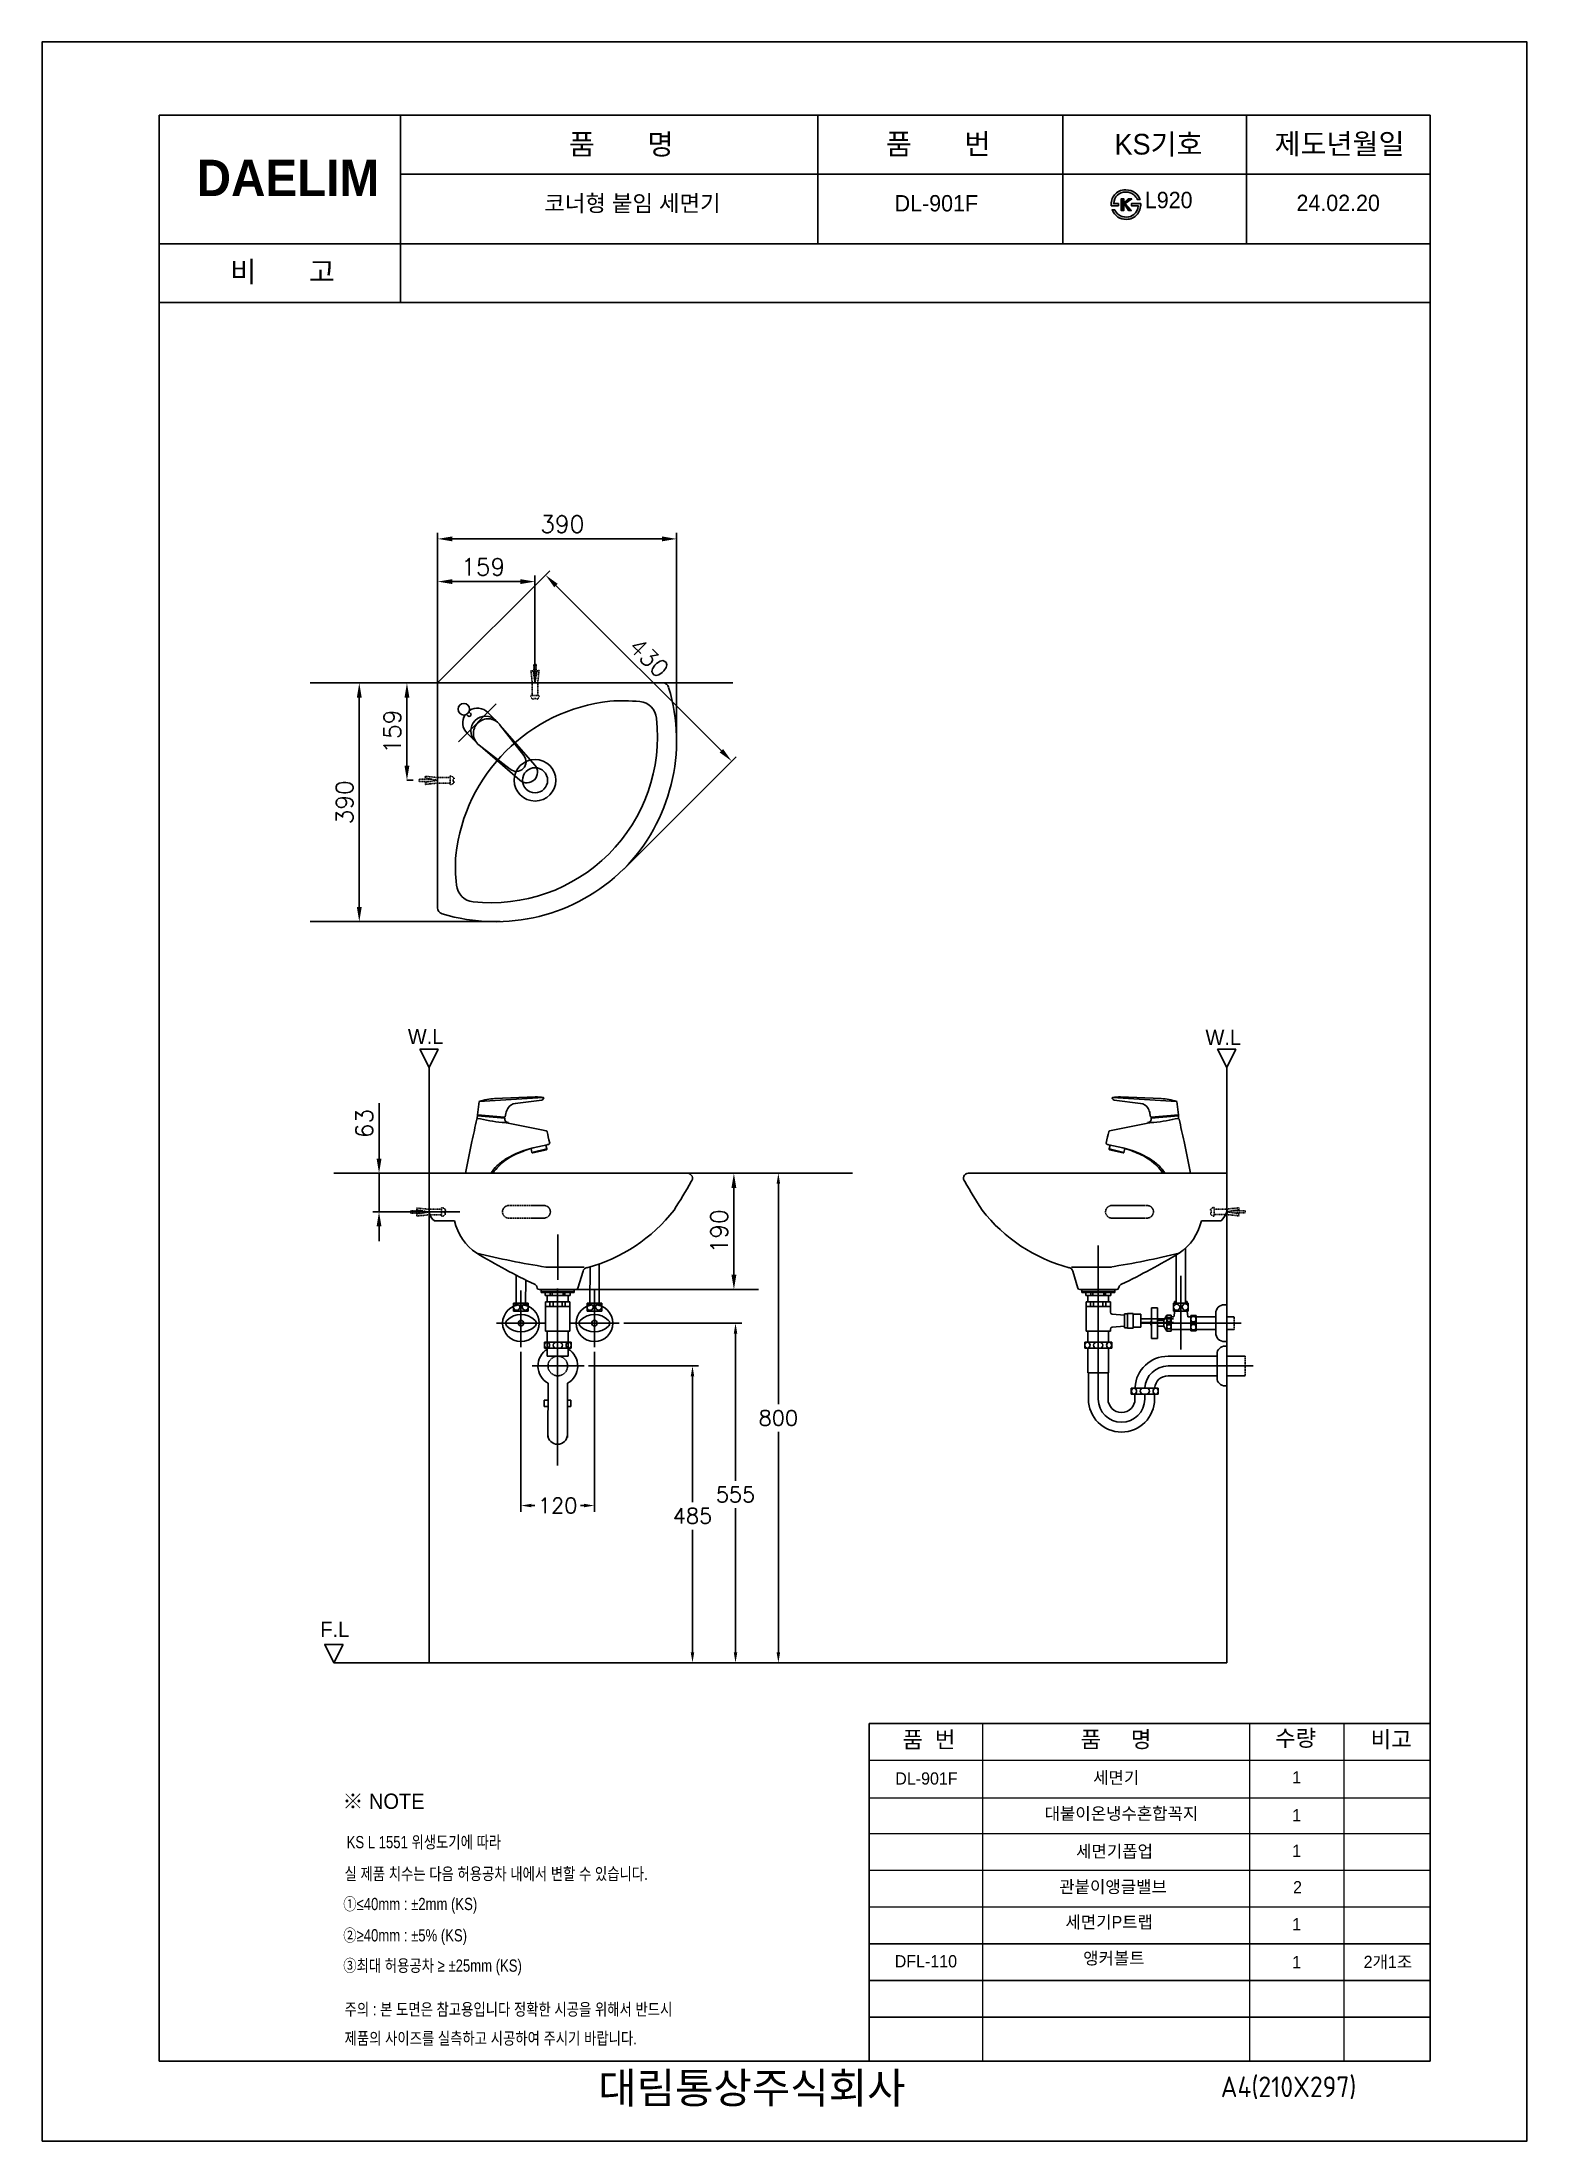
# Model space of a CAD drawing. Header units: millimetres. Extents: x 11360 to 13786, y -179 to 3251.
import ezdxf
from ezdxf.enums import TextEntityAlignment as Align
from ezdxf.lldxf.tags import DXFTag

# ---------------------------------------------------------------- set-up
doc = ezdxf.new("R2010")
doc.units = ezdxf.units.MM
doc.header["$LTSCALE"] = 0.2
doc.linetypes.add('DASHED2', pattern=[9.525, 6.35, -3.175])
doc.linetypes.add('HIDDEN2', pattern=[0.1875, 0.125, -0.0625])
for name, color, linetype in [('002', 7, 'Continuous'), ('2', 2, 'HIDDEN'), ('3', 3, 'Continuous'), ('7', 7, 'Continuous'), ('MAIN', 7, 'Continuous'), ('YA', 7, 'Continuous'), ('내부선 및 부속', 4, 'Continuous'), ('외형선', 3, 'Continuous'), ('점선', 6, 'DASHED2'), ('중심선', 1, 'DASHED'), ('치수선', 7, 'Continuous')]:
    doc.layers.add(name, color=color, linetype=linetype)
for name, color, linetype, lineweight in [('DIM', 3, 'Continuous', 15), ('LINE', 7, 'Continuous', 25), ('text', 124, 'Continuous', 15)]:
    doc.layers.add(name, color=color, linetype=linetype, lineweight=lineweight)
doc.styles.add('____', font='')
doc.styles.add('h', font='', dxfattribs={"height": 28})
doc.styles.add('MtXpl_', font='')
doc.styles.get("Standard").update_dxf_attribs({"font": 'ISOCP.SHX', "bigfont": 'WHGTXT.SHX'})
doc.styles.add('굴림', font='')
doc.styles.add('스타일1', font='txt.shx', dxfattribs={"bigfont": 'ghs.shx'})
doc.styles.add('타이틀', font='H2GTRM.TTF', dxfattribs={"height": 25})
doc.styles.get('____').set_extended_font_data('굴림')
doc.styles.get('h').set_extended_font_data('Haansoft Batang')
doc.styles.get('MtXpl_').set_extended_font_data('Gulim')
doc.styles.get('굴림').set_extended_font_data('援대┝')
tags = doc.linetypes.add('DASHDOT', pattern=[70, 31, -13, 13, -13]).pattern_tags.tags
tags[10:11] = [DXFTag(74, 4), DXFTag(75, 0), DXFTag(340, '0'), DXFTag(46, 0.0), DXFTag(50, 0.0), DXFTag(44, 0.0), DXFTag(45, 0.0)]
tags[8:9] = [DXFTag(74, 4), DXFTag(75, 0), DXFTag(340, '0'), DXFTag(46, 0.0), DXFTag(50, 0.0), DXFTag(44, 0.0), DXFTag(45, 0.0)]
tags[6:7] = [DXFTag(74, 4), DXFTag(75, 0), DXFTag(340, '0'), DXFTag(46, 0.0), DXFTag(50, 0.0), DXFTag(44, 0.0), DXFTag(45, 0.0)]
tags[4:5] = [DXFTag(74, 4), DXFTag(75, 0), DXFTag(340, '0'), DXFTag(46, 0.0), DXFTag(50, 0.0), DXFTag(44, 0.0), DXFTag(45, 0.0)]
tags = doc.linetypes.add('DASHED', pattern=[25.72, 12.86, -12.86]).pattern_tags.tags
tags[6:7] = [DXFTag(74, 4), DXFTag(75, 0), DXFTag(340, '0'), DXFTag(46, 0.0), DXFTag(50, 0.0), DXFTag(44, 0.0), DXFTag(45, 0.0)]
tags[4:5] = [DXFTag(74, 4), DXFTag(75, 0), DXFTag(340, '0'), DXFTag(46, 0.0), DXFTag(50, 0.0), DXFTag(44, 0.0), DXFTag(45, 0.0)]
tags = doc.linetypes.add('HIDDEN', pattern=[9.525, 6.35, -3.175]).pattern_tags.tags
tags[6:7] = [DXFTag(74, 4), DXFTag(75, 0), DXFTag(340, '0'), DXFTag(46, 1.0), DXFTag(50, 0.0), DXFTag(44, 0.0), DXFTag(45, 0.0)]
tags[4:5] = [DXFTag(74, 4), DXFTag(75, 0), DXFTag(340, '0'), DXFTag(46, 1.0), DXFTag(50, 0.0), DXFTag(44, 0.0), DXFTag(45, 0.0)]
doc.dimstyles.new('AM_ISO$0', dxfattribs={"dimtxt": 28, "dimasz": 24, "dimexe": 10, "dimexo": 0, "dimgap": 10, "dimtad": 1, "dimdec": 0, "dimdsep": 46, "dimtxsty": 'h', "dimcen": -5, "dimclrd": 256, "dimclre": 256, "dimclrt": 256, "dimadec": 0, "dimazin": 2, "dimtp": 0.1, "dimtm": 0.1, "dimtfac": 0.71, "dimtdec": 0, "dimtmove": 0, "dimatfit": 3, "dimfxl": 0, "dimlwd": -1, "dimlwe": -1, "dimarcsym": 0})
doc.dimstyles.new('MSADIM', dxfattribs={"dimtxt": 33, "dimasz": 17, "dimexe": 10, "dimexo": 7.5, "dimgap": 10, "dimtad": 0, "dimtih": 1, "dimtoh": 1, "dimdec": 0, "dimzin": 1, "dimdsep": 46, "dimtxsty": '____', "dimcen": 11.25, "dimadec": 0, "dimazin": 0, "dimtfac": 1, "dimtdec": 0, "dimtix": 1, "dimtmove": 0, "dimatfit": 3, "dimfxl": 0, "dimtolj": 1, "dimtzin": 1, "dimarcsym": 0})

msp = doc.modelspace()

# ---------------------------------------------------------------- texts
at = {"color": 3, "style": '굴림', "width": 0.8}
for s, p in [('KS L 1551 위생도기에 따라', (11858, 299.6)), ('실 제품 치수는 다음 허용공차 내에서 변할 수 있습니다.', (11854.6, 247.9)), ('①≤40mm : ±2mm (KS)', (11852.4, 198.5)), ('②≥40mm : ±5%%% (KS)', (11852.4, 147.3)), ('③최대 허용공차 ≥ ±25mm (KS)', (11852.4, 97.8))]:
    msp.add_text(s, height=20, dxfattribs=at).set_placement(p)
at = {"color": 1, "style": '굴림', "width": 0.8}
for s, p in [('주의 : 본 도면은 참고용입니다 정확한 시공을 위해서 반드시', (11854.6, 26.3)), ('제품의 사이즈를 실측하고 시공하여 주시기 바랍니다.', (11854.6, -21.1))]:
    msp.add_text(s, height=20, dxfattribs=at).set_placement(p)
at = {"layer": '2', "style": 'MtXpl_'}
msp.add_text('※ NOTE', height=25, dxfattribs=at).set_placement((11851.2, 363.9))
at = {"layer": 'DIM', "color": 0, "attachment_point": 1, "style": '스타일1'}
for s, insert, char_height in [('{\\fGulim|b0|i0|c129|p50;품       명}', (12221, 3101.3), 33.819), ('{\\fGulim|b0|i0|c129|p50;품       번}', (12738.6, 3101.7), 33.819), ('{\\fGulim|b0|i0|c129|p50;KS기호}', (13112.1, 3101.3), 33.819), ('{\\fGulim|b0|i0|c129|p50;제도년월일}', (13373.6, 3101.9), 33.819), ('{\\fGulim|b0|i0|c129|p50;비       고}', (11667.8, 2893), 33.819), ('{\\fGulim|b0|i0|c129|p50;품  번}', (12765.7, 490.6), 26.746), ('{\\fGulim|b0|i0|c129|p50;품     명}', (13056.8, 490.8), 26.746), ('{\\fGulim|b0|i0|c129|p50;수량}', (13374.5, 493), 26.746), ('{\\fGulim|b0|i0|c129|p50;비고}', (13530.5, 491.1), 26.746), ('{\\fGulim|b0|i0|c129|p50;1\\P}', (13402.4, 425.4), 20), ('{\\fGulim|b0|i0|c129|p50;1\\P}', (13402.4, 363.5), 20), ('{\\fGulim|b0|i0|c129|p50;1\\P}', (13402.4, 305.4), 20), ('{\\fGulim|b0|i0|c129|p50;2\\P}', (13403.8, 245.9), 20), ('{\\fGulim|b0|i0|c129|p50;1\\P}', (13402.4, 185.4), 20), ('{\\fGulim|b0|i0|c129|p50;1\\P}', (13402.4, 123.5), 20)]:
    msp.add_mtext(s, dxfattribs=dict(at, insert=insert, char_height=char_height))
for s, insert, char_height, width in [('{\\fGulim|b0|i0|c129|p50; \\H0.79087x; 코너형 붙임 세면기}', (12158.8, 3001.3), 33.819, 702.697), ('{\\fGulim|b0|i0|c129|p50; \\H0.79087x; DL-901F}', (12731.1, 3001.3), 33.819, 270.186), ('{\\fGulim|b0|i0|c129|p50;   \\H0.79087x;L920}', (13124.9, 3006.6), 33.819, 702.697), ('{\\fGulim|b0|i0|c129|p50; \\H0.79087x; 24.02.20}', (13387.4, 3001.9), 33.819, 270.186), ('{\\fGulim|b0|i0|c129|p50;DL-901F}', (12754.1, 423.6), 20, 17), ('{\\fGulim|b0|i0|c129|p50;세면기}', (13077.3, 425), 20, 147), ('{\\fGulim|b0|i0|c129|p50;대붙이온냉수혼합꼭지}', (12998, 366.3), 20, 290), ('{\\fGulim|b0|i0|c129|p50;세면기폽업}', (13049.5, 304.6), 20, 315), ('{\\fGulim|b0|i0|c129|p50;관붙이앵글밸브}', (13021.9, 246.6), 20, 212), ('{\\fGulim|b0|i0|c129|p50;세면기P트랩}', (13032, 188.9), 20, 212), ('{\\fGulim|b0|i0|c129|p50;DFL-110}', (12753.2, 124.9), 20, 147), ('{\\fGulim|b0|i0|c129|p50;앵커볼트}', (13061, 129.9), 20, 212), ('{\\fGulim|b0|i0|c129|p50;2개1조}', (13519.1, 123.8), 20, 212), ('{\\fGulim|b0|i0|c129|p50;       대림통상주식회사\\P}', (12141.7, -67.2), 50, 1090)]:
    msp.add_mtext(s, dxfattribs=dict(at, insert=insert, char_height=char_height, width=width))
at = {"layer": 'text', "color": 0, "style": '타이틀'}
for s, p in [('W.L', (11987, 1626.2)), ('W.L', (13289.8, 1624.7)), ('F.L', (11838.6, 657.3))]:
    msp.add_text(s, height=25, dxfattribs=at).set_placement(p, align=Align.MIDDLE)
at = {"layer": 'YA', "color": 7}
msp.add_text('A4(210X297)', height=33.819, dxfattribs=at).set_placement((13285.7, -107.2))
at = {"layer": 'YA', "color": 7, "insert": (11613, 3059), "char_height": 59.437, "width": 290.871, "attachment_point": 1, "style": 'h'}
msp.add_mtext('{\\fHYGraphic-Medium|b1|i0|c129|p18;DAELIM}', dxfattribs=at)

# ---------------------------------------------------------------- blocks, each defined once
blk = doc.blocks.new('*D18')
at = {"layer": 'Defpoints', "color": 0, "linetype": 'Continuous'}
for p in [(12027.7, 1402.7), (12444, 602.7), (12563.1, 602.7)]:
    blk.add_point(p, dxfattribs=at)
at = {"layer": '치수선', "color": 0, "linetype": 'Continuous', "lineweight": -2}
for p, q in [((12035.2, 1402.7), (12573.1, 1402.7)), ((12563.1, 1385.7), (12563.1, 1025.2)), ((12563.1, 619.7), (12563.1, 980.2)), ((12451.5, 602.7), (12573.1, 602.7))]:
    blk.add_line(p, q, dxfattribs=at)
at = {"layer": '치수선', "color": 0, "linetype": 'Continuous'}
for points in [[(12560.3, 1385.7), (12566, 1385.7), (12563.1, 1402.7)], [(12560.3, 619.7), (12566, 619.7), (12563.1, 602.7)]]:
    blk.add_solid(points, dxfattribs=at)
at = {"layer": '치수선', "color": 0, "linetype": 'Continuous', "insert": (12563.1, 1002.7), "char_height": 25, "attachment_point": 5, "style": '스타일1'}
blk.add_mtext('\\A1;800', dxfattribs=at)
blk = doc.blocks.new('*D19')
at = {"layer": 'Defpoints', "color": 0, "linetype": 'Continuous'}
for p in [(12303.1, 1157.7), (12480.4, 602.7), (12493.2, 602.7)]:
    blk.add_point(p, dxfattribs=at)
at = {"layer": '치수선', "color": 0, "linetype": 'Continuous', "lineweight": -2}
for p, q in [((12310.6, 1157.7), (12503.2, 1157.7)), ((12493.2, 1140.7), (12493.2, 900.2)), ((12493.2, 619.7), (12493.2, 855.2)), ((12487.9, 602.7), (12503.2, 602.7))]:
    blk.add_line(p, q, dxfattribs=at)
at = {"layer": '치수선', "color": 0, "linetype": 'Continuous'}
for points in [[(12490.3, 1140.7), (12496, 1140.7), (12493.2, 1157.7)], [(12490.3, 619.7), (12496, 619.7), (12493.2, 602.7)]]:
    blk.add_solid(points, dxfattribs=at)
at = {"layer": '치수선', "color": 0, "linetype": 'Continuous', "insert": (12493.2, 877.7), "char_height": 25, "attachment_point": 5, "style": '스타일1'}
blk.add_mtext('\\A1;555', dxfattribs=at)
blk = doc.blocks.new('*D20')
at = {"layer": 'Defpoints', "color": 0, "linetype": 'Continuous'}
for p in [(12245.5, 1087.7), (12405.2, 602.7), (12422.9, 602.7)]:
    blk.add_point(p, dxfattribs=at)
at = {"layer": '치수선', "color": 0, "linetype": 'Continuous', "lineweight": -2}
for p, q in [((12253, 1087.7), (12432.9, 1087.7)), ((12422.9, 1070.7), (12422.9, 865.2)), ((12422.9, 619.7), (12422.9, 820.2)), ((12412.7, 602.7), (12432.9, 602.7))]:
    blk.add_line(p, q, dxfattribs=at)
at = {"layer": '치수선', "color": 0, "linetype": 'Continuous'}
for points in [[(12420, 1070.7), (12425.7, 1070.7), (12422.9, 1087.7)], [(12420, 619.7), (12425.7, 619.7), (12422.9, 602.7)]]:
    blk.add_solid(points, dxfattribs=at)
at = {"layer": '치수선', "color": 0, "linetype": 'Continuous', "insert": (12422.9, 842.7), "char_height": 25, "attachment_point": 5, "style": '스타일1'}
blk.add_mtext('\\A1;485', dxfattribs=at)
blk = doc.blocks.new('*D21')
at = {"layer": 'Defpoints', "color": 0, "linetype": 'Continuous'}
for p in [(12142.7, 1118.2), (12262.7, 1118.2), (12262.7, 859.6)]:
    blk.add_point(p, dxfattribs=at)
at = {"layer": '치수선', "color": 0, "linetype": 'Continuous', "lineweight": -2}
for p, q in [((12142.7, 1110.7), (12142.7, 849.6)), ((12262.7, 1110.7), (12262.7, 849.6)), ((12159.7, 859.6), (12165.6, 859.6)), ((12245.7, 859.6), (12239.8, 859.6))]:
    blk.add_line(p, q, dxfattribs=at)
at = {"layer": '치수선', "color": 0, "linetype": 'Continuous'}
for points in [[(12159.7, 862.5), (12159.7, 856.8), (12142.7, 859.6)], [(12245.7, 862.5), (12245.7, 856.8), (12262.7, 859.6)]]:
    blk.add_solid(points, dxfattribs=at)
at = {"layer": '치수선', "color": 0, "linetype": 'Continuous', "insert": (12202.7, 859.6), "char_height": 25, "attachment_point": 5, "style": '스타일1'}
blk.add_mtext('\\A1;120', dxfattribs=at)
blk = doc.blocks.new('*D17')
at = {"layer": 'Defpoints', "color": 0}
for p in [(11910.9, 1402.7), (12042.7, 1402.7), (12042.7, 1339.7)]:
    blk.add_point(p, dxfattribs=at)
at = {"layer": 'LINE', "linetype": 'ByBlock'}
for p, q in [((11910.9, 1426.7), (11910.9, 1517.3)), ((12042.7, 1402.7), (11900.9, 1402.7)), ((11910.9, 1339.7), (11910.9, 1402.7)), ((12042.7, 1339.7), (11900.9, 1339.7)), ((11910.9, 1315.7), (11910.9, 1291.7))]:
    blk.add_line(p, q, dxfattribs=at)
at = {"layer": 'LINE'}
for points in [[(11906.9, 1426.7), (11914.9, 1426.7), (11910.9, 1402.7)], [(11906.9, 1315.7), (11914.9, 1315.7), (11910.9, 1339.7)]]:
    blk.add_solid(points, dxfattribs=at)
at = {"layer": 'LINE', "insert": (11886.9, 1484), "char_height": 28, "attachment_point": 5, "rotation": 90, "style": '스타일1'}
blk.add_mtext('63', dxfattribs=at)
blk = doc.blocks.new('*D23')
at = {"layer": 'Defpoints', "color": 0}
for p in [(12202.6, 1402.7), (12490.5, 1402.7), (12202.6, 1212.7)]:
    blk.add_point(p, dxfattribs=at)
at = {"layer": 'LINE', "linetype": 'ByBlock'}
for p, q in [((12202.6, 1402.7), (12500.5, 1402.7)), ((12490.5, 1236.7), (12490.5, 1378.7)), ((12202.6, 1212.7), (12500.5, 1212.7))]:
    blk.add_line(p, q, dxfattribs=at)
at = {"layer": 'LINE'}
for points in [[(12486.5, 1378.7), (12494.5, 1378.7), (12490.5, 1402.7)], [(12486.5, 1236.7), (12494.5, 1236.7), (12490.5, 1212.7)]]:
    blk.add_solid(points, dxfattribs=at)
at = {"layer": 'LINE', "insert": (12466.5, 1307.7), "char_height": 28, "attachment_point": 5, "rotation": 90, "style": '스타일1'}
blk.add_mtext('190', dxfattribs=at)
blk = doc.blocks.new('*D22')
at = {"layer": 'Defpoints', "color": 0}
for p in [(12396.8, 2439.4), (12006.6, 2203.9), (12396.8, 2120.4)]:
    blk.add_point(p, dxfattribs=at)
at = {"layer": 'LINE', "linetype": 'ByBlock'}
for p, q in [((12006.6, 2203.9), (12006.6, 2449.4)), ((12030.6, 2439.4), (12372.8, 2439.4)), ((12396.8, 2120.4), (12396.8, 2449.4))]:
    blk.add_line(p, q, dxfattribs=at)
at = {"layer": 'LINE'}
for points in [[(12030.6, 2443.4), (12030.6, 2435.4), (12006.6, 2439.4)], [(12372.8, 2443.4), (12372.8, 2435.4), (12396.8, 2439.4)]]:
    blk.add_solid(points, dxfattribs=at)
at = {"layer": 'LINE', "insert": (12210.2, 2463.4), "char_height": 28, "attachment_point": 5, "style": '스타일1'}
blk.add_mtext('390', dxfattribs=at)
blk = doc.blocks.new('*D24')
at = {"layer": 'Defpoints', "color": 0}
for p in [(11956.5, 2203.9), (11956.5, 2044.9), (11956.5, 2044.9)]:
    blk.add_point(p, dxfattribs=at)
at = {"layer": 'LINE', "linetype": 'ByBlock'}
for p, q in [((11956.5, 2203.9), (11966.5, 2203.9)), ((11956.5, 2179.9), (11956.5, 2068.9)), ((11956.5, 2044.9), (11966.5, 2044.9))]:
    blk.add_line(p, q, dxfattribs=at)
at = {"layer": 'LINE'}
for points in [[(11952.5, 2179.9), (11960.5, 2179.9), (11956.5, 2203.9)], [(11952.5, 2068.9), (11960.5, 2068.9), (11956.5, 2044.9)]]:
    blk.add_solid(points, dxfattribs=at)
at = {"layer": 'LINE', "insert": (11932.5, 2124.4), "char_height": 28, "attachment_point": 5, "rotation": 90, "style": '스타일1'}
blk.add_mtext('159', dxfattribs=at)
blk = doc.blocks.new('*D25')
at = {"layer": 'Defpoints', "color": 0}
for p in [(12006.6, 2369.6), (12006.6, 2203.9), (12165.6, 2204.1)]:
    blk.add_point(p, dxfattribs=at)
at = {"layer": 'LINE', "linetype": 'ByBlock'}
for p, q in [((12006.6, 2203.9), (12006.6, 2379.6)), ((12141.6, 2369.6), (12030.6, 2369.6)), ((12165.6, 2204.1), (12165.6, 2379.6))]:
    blk.add_line(p, q, dxfattribs=at)
at = {"layer": 'LINE'}
for points in [[(12030.6, 2373.6), (12030.6, 2365.6), (12006.6, 2369.6)], [(12141.6, 2373.6), (12141.6, 2365.6), (12165.6, 2369.6)]]:
    blk.add_solid(points, dxfattribs=at)
at = {"layer": 'LINE', "insert": (12081, 2393.6), "char_height": 28, "attachment_point": 5, "style": '스타일1'}
blk.add_mtext('159', dxfattribs=at)
blk = doc.blocks.new('*D26')
at = {"layer": 'Defpoints', "color": 0}
for p in [(11815.9, 2203.9), (11815.9, 1813.9), (11878.6, 1813.9)]:
    blk.add_point(p, dxfattribs=at)
at = {"layer": 'LINE', "linetype": 'ByBlock'}
for p, q in [((11815.9, 2203.9), (11888.6, 2203.9)), ((11878.6, 2179.9), (11878.6, 1837.9)), ((11815.9, 1813.9), (11888.6, 1813.9))]:
    blk.add_line(p, q, dxfattribs=at)
at = {"layer": 'LINE'}
for points in [[(11874.6, 2179.9), (11882.6, 2179.9), (11878.6, 2203.9)], [(11874.6, 1837.9), (11882.6, 1837.9), (11878.6, 1813.9)]]:
    blk.add_solid(points, dxfattribs=at)
at = {"layer": 'LINE', "insert": (11854.6, 2008.9), "char_height": 28, "attachment_point": 5, "rotation": 90, "style": '스타일1'}
blk.add_mtext('390', dxfattribs=at)
blk = doc.blocks.new('*D27')
at = {"layer": 'Defpoints', "color": 0}
for p in [(12006.6, 2203.9), (12486.9, 2076.2), (12310.7, 1899.9)]:
    blk.add_point(p, dxfattribs=at)
at = {"layer": 'LINE', "linetype": 'ByBlock'}
for p, q in [((12006.6, 2203.9), (12190, 2387.3)), ((12199.9, 2363.2), (12470, 2093.2)), ((12310.7, 1899.9), (12494, 2083.3))]:
    blk.add_line(p, q, dxfattribs=at)
at = {"layer": 'LINE'}
for points in [[(12202.7, 2366), (12197, 2360.4), (12182.9, 2380.2)], [(12472.8, 2096), (12467.1, 2090.4), (12486.9, 2076.2)]]:
    blk.add_solid(points, dxfattribs=at)
at = {"layer": 'LINE', "insert": (12351.9, 2245.2), "char_height": 28, "attachment_point": 5, "rotation": 315.0081, "style": '스타일1'}
blk.add_mtext('430', dxfattribs=at)

# ---------------------------------------------------------------- dimensions: what is measured, and where the dimension line sits
at = {"layer": 'LINE'}
for base, p1, p2, picture, middle in [((12396.8, 2439.4), (12006.6, 2203.9), (12396.8, 2120.4), '*D22', (12210.2, 2439.4)), ((12006.6, 2369.6), (12165.6, 2204.1), (12006.6, 2203.9), '*D25', (12081, 2369.6))]:
    dim = msp.add_linear_dim(base=base, p1=p1, p2=p2, dimstyle='AM_ISO$0', override={"dimtxsty": '스타일1'}, dxfattribs=at)
    dim.commit()
    dim.dimension.update_dxf_attribs({"geometry": picture, "text_midpoint": middle, "dimtype": 160})
dim = msp.add_aligned_dim(p1=(12006.6, 2203.9), p2=(12310.7, 1899.9), distance=249.3, dimstyle='AM_ISO$0', override={"dimtxsty": '스타일1'}, dxfattribs=at)
dim.commit()
dim.dimension.update_dxf_attribs({"geometry": '*D27', "text_midpoint": (12351.9, 2245.2)})
dim = msp.add_linear_dim(base=(11878.6, 1813.9), p1=(11815.9, 2203.9), p2=(11815.9, 1813.9), angle=90, dimstyle='AM_ISO$0', override={"dimtxsty": '스타일1'}, dxfattribs=at)
dim.commit()
dim.dimension.update_dxf_attribs({"geometry": '*D26', "text_midpoint": (11878.6, 2008.9), "dimtype": 160})
for base, p1, p2, picture, middle in [((11956.5, 2044.9), (11956.5, 2203.9), (11956.5, 2044.9), '*D24', (11932.5, 2124.4)), ((11910.9, 1402.7), (12042.7, 1339.7), (12042.7, 1402.7), '*D17', (11886.9, 1484)), ((12490.5, 1402.7), (12202.6, 1212.7), (12202.6, 1402.7), '*D23', (12466.5, 1307.7))]:
    dim = msp.add_linear_dim(base=base, p1=p1, p2=p2, angle=90, dimstyle='AM_ISO$0', override={"dimtxsty": '스타일1'}, dxfattribs=at)
    dim.commit()
    dim.dimension.update_dxf_attribs({"geometry": picture, "text_midpoint": middle})
at = {"layer": '치수선', "color": 0, "linetype": 'Continuous'}
for base, p1, p2, picture, middle in [((12563.1, 602.7), (12027.7, 1402.7), (12444, 602.7), '*D18', (12563.1, 1002.7)), ((12493.2, 602.7), (12303.1, 1157.7), (12480.4, 602.7), '*D19', (12493.2, 877.7)), ((12422.9, 602.7), (12245.5, 1087.7), (12405.2, 602.7), '*D20', (12422.9, 842.7))]:
    dim = msp.add_linear_dim(base=base, p1=p1, p2=p2, angle=90, dimstyle='MSADIM', override={"dimtxt": 25, "dimtxsty": '스타일1'}, dxfattribs=at)
    dim.commit()
    dim.dimension.update_dxf_attribs({"geometry": picture, "text_midpoint": middle, "dimtype": 160})
dim = msp.add_linear_dim(base=(12262.7, 859.6), p1=(12142.7, 1118.2), p2=(12262.7, 1118.2), dimstyle='MSADIM', override={"dimtxt": 25, "dimtxsty": '스타일1'}, dxfattribs=at)
dim.commit()
dim.dimension.update_dxf_attribs({"geometry": '*D21', "text_midpoint": (12202.7, 859.6), "dimtype": 160})

# ---------------------------------------------------------------- hatches: boundary and pattern name
at = {"layer": 'DIM'}
h = msp.add_hatch(color=0, dxfattribs=at)
h.dxf.hatch_style = 1
edge = h.paths.add_edge_path()
edge.add_spline(control_points=[(13117, 3001.1), (13120.7, 3004.4), (13125.3, 3006.1), (13130.9, 3006.1)], knot_values=[9, 9, 9, 9, 10, 10, 10, 10], degree=3, periodic=0)
edge.add_spline(control_points=[(13130.9, 3006.1), (13135.6, 3006.1), (13139.8, 3004.7), (13143.5, 3001.8)], knot_values=[8, 8, 8, 8, 9, 9, 9, 9], degree=3, periodic=0)
edge.add_spline(control_points=[(13143.5, 3001.8), (13146.4, 2999.4), (13148.3, 2996.8), (13149.3, 2994)], knot_values=[7, 7, 7, 7, 8, 8, 8, 8], degree=3, periodic=0)
edge.add_spline(control_points=[(13149.3, 2994), (13149.3, 2994), (13153.9, 2994), (13153.9, 2994)], knot_values=[6.00001, 6.00001, 6.00001, 6.00001, 7, 7, 7, 7], degree=3, periodic=0)
edge.add_spline(control_points=[(13153.9, 2994), (13152.1, 2998.5), (13149.5, 3002), (13146.1, 3004.8)], knot_values=[5, 5, 5, 5, 6, 6, 6, 6], degree=3, periodic=0)
edge.add_spline(control_points=[(13146.1, 3004.8), (13141.9, 3008.1), (13136.7, 3009.8), (13130.5, 3009.9)], knot_values=[4, 4, 4, 4, 5, 5, 5, 5], degree=3, periodic=0)
edge.add_spline(control_points=[(13130.5, 3009.9), (13126.5, 3009.8), (13122.9, 3009.1), (13119.7, 3007.6)], knot_values=[3, 3, 3, 3, 4, 4, 4, 4], degree=3, periodic=0)
edge.add_spline(control_points=[(13119.7, 3007.6), (13116.8, 3006.2), (13114.2, 3004.2), (13112.2, 3001.6)], knot_values=[2, 2, 2, 2, 3, 3, 3, 3], degree=3, periodic=0)
edge.add_spline(control_points=[(13112.2, 3001.6), (13110.2, 2999.3), (13108.7, 2996.5), (13107.8, 2993.4)], knot_values=[1, 1, 1, 1, 2, 2, 2, 2], degree=3, periodic=0)
edge.add_spline(control_points=[(13107.8, 2993.4), (13106.9, 2990.3), (13106.5, 2987.2), (13106.7, 2983.9)], knot_values=[0, 0, 0, 0, 1, 1, 1, 1], degree=3, periodic=0)
edge.add_spline(control_points=[(13106.7, 2983.9), (13106.7, 2983.9), (13106.7, 2983.9), (13106.7, 2983.9), (13106.7, 2983.9), (13118.6, 2983.9), (13118.6, 2983.9), (13118.6, 2983.9), (13118.6, 2987.4), (13118.6, 2987.4), (13118.6, 2987.4), (13110.8, 2987.4), (13110.8, 2987.4), (13111.1, 2993.1), (13113.2, 2997.6), (13117, 3001.1)], knot_values=[10, 10, 10, 10, 10.99996, 10.99996, 10.99996, 11.99996, 11.99996, 11.99996, 12.99996, 12.99996, 12.99996, 13.99996, 13.99996, 13.99996, 14.99996, 14.99996, 14.99996, 14.99996], degree=3, periodic=0)
h = msp.add_hatch(color=0, dxfattribs=at)
h.dxf.hatch_style = 1
edge = h.paths.add_edge_path()
edge.add_spline(control_points=[(13131.9, 2965.4), (13126.8, 2965.2), (13122.5, 2966.4), (13118.9, 2969.3)], knot_values=[8, 8, 8, 8, 9, 9, 9, 9], degree=3, periodic=0)
edge.add_spline(control_points=[(13118.9, 2969.3), (13116.4, 2971.2), (13114.3, 2973.9), (13112.5, 2977.4)], knot_values=[7, 7, 7, 7, 8, 8, 8, 8], degree=3, periodic=0)
edge.add_spline(control_points=[(13112.5, 2977.4), (13112.5, 2977.4), (13108.1, 2977.4), (13108.1, 2977.4)], knot_values=[6.00001, 6.00001, 6.00001, 6.00001, 7, 7, 7, 7], degree=3, periodic=0)
edge.add_spline(control_points=[(13108.1, 2977.4), (13110.2, 2972.1), (13113.4, 2968.1), (13117.7, 2965.4)], knot_values=[5, 5, 5, 5, 6, 6, 6, 6], degree=3, periodic=0)
edge.add_spline(control_points=[(13117.7, 2965.4), (13121.7, 2962.8), (13126.5, 2961.5), (13131.8, 2961.5)], knot_values=[4, 4, 4, 4, 5, 5, 5, 5], degree=3, periodic=0)
edge.add_spline(control_points=[(13131.8, 2961.5), (13135.1, 2961.5), (13138.3, 2962.2), (13141.2, 2963.5)], knot_values=[3, 3, 3, 3, 4, 4, 4, 4], degree=3, periodic=0)
edge.add_spline(control_points=[(13141.2, 2963.5), (13144, 2964.8), (13146.5, 2966.7), (13148.7, 2969)], knot_values=[2, 2, 2, 2, 3, 3, 3, 3], degree=3, periodic=0)
edge.add_spline(control_points=[(13148.7, 2969), (13150.8, 2971.4), (13152.4, 2974.2), (13153.5, 2977.3)], knot_values=[1, 1, 1, 1, 2, 2, 2, 2], degree=3, periodic=0)
edge.add_spline(control_points=[(13153.5, 2977.3), (13154.6, 2980.5), (13155.1, 2983.9), (13155.1, 2987.4)], knot_values=[0, 0, 0, 0, 1, 1, 1, 1], degree=3, periodic=0)
edge.add_spline(control_points=[(13155.1, 2987.4), (13155.1, 2987.4), (13155.1, 2987.4), (13155.1, 2987.4), (13155.1, 2987.4), (13139.7, 2987.4), (13139.7, 2987.4), (13139.7, 2987.4), (13139.7, 2983.9), (13139.7, 2983.9), (13139.7, 2983.9), (13150.8, 2983.9), (13150.8, 2983.9), (13150.4, 2977.8), (13148, 2973.1), (13143.9, 2969.7)], knot_values=[10, 10, 10, 10, 10.99996, 10.99996, 10.99996, 11.99996, 11.99996, 11.99996, 12.99996, 12.99996, 12.99996, 13.99996, 13.99996, 13.99996, 14.99996, 14.99996, 14.99996, 14.99996], degree=3, periodic=0)
edge.add_spline(control_points=[(13143.9, 2969.7), (13140.3, 2966.9), (13136.3, 2965.4), (13131.9, 2965.4)], knot_values=[9, 9, 9, 9, 10, 10, 10, 10], degree=3, periodic=0)
h = msp.add_hatch(color=0, dxfattribs=at)
h.dxf.hatch_style = 1
h.paths.add_polyline_path([(13127.4, 2988.4), (13127.4, 2995.1), (13122.9, 2995.1), (13122.9, 2976.2), (13127.4, 2976.2), (13127.4, 2982.9), (13129.5, 2984.8), (13134.8, 2976.2), (13139.9, 2976.2), (13129.5, 2987.5), (13140.4, 2995), (13134.6, 2995)])

# ---------------------------------------------------------------- linework, layer by layer
at = {"color": 7, "linetype": 'HIDDEN2'}
for p, q in [((12170.1, 2204.4), (12161.1, 2204.4)), ((12006.2, 2049.4), (12006.2, 2040.4)), ((13296, 1344.2), (13296, 1335.2))]:
    msp.add_line(p, q, dxfattribs=at)
at = {"color": 7, "linetype": 'HIDDEN2', "ltscale": 0.05}
for points in [[(12163.8, 2215.4), (12163.8, 2234), (12167.4, 2233.9), (12167.4, 2214.6)], [(12161.1, 2183.5), (12161.1, 2199.3), (12161.1, 2204.4), (12159, 2224), (12162.5, 2223.6), (12165.6, 2204.4), (12169, 2223.6), (12172.2, 2224.3), (12170.1, 2204.4), (12170.1, 2199.3), (12170.1, 2183.5)], [(11995.1, 2043.1), (11976.6, 2043.1), (11976.6, 2046.7), (11995.9, 2046.7)], [(12027, 2040.4), (12011.2, 2040.4), (12006.2, 2040.4), (11986.6, 2038.2), (11986.9, 2041.8), (12006.2, 2044.9), (11986.9, 2048.3), (11986.2, 2051.4), (12006.2, 2049.4), (12011.2, 2049.4), (12027, 2049.4)], [(11981.1, 1337.5), (11962.6, 1337.5), (11962.6, 1341.1), (11982, 1341.1)], [(12013.1, 1334.8), (11997.3, 1334.8), (11992.2, 1334.8), (11972.6, 1332.7), (11972.9, 1336.2), (11992.2, 1339.3), (11972.9, 1342.7), (11972.3, 1345.9), (11992.2, 1343.8), (11997.3, 1343.8), (12013.1, 1343.8)], [(13275.1, 1335.2), (13290.9, 1335.2), (13296, 1335.2), (13315.6, 1333), (13315.3, 1336.5), (13296, 1339.7), (13315.3, 1343.1), (13316, 1346.2), (13296, 1344.2), (13290.9, 1344.2), (13275.1, 1344.2)], [(13307.1, 1337.9), (13325.6, 1337.9), (13325.6, 1341.5), (13306.2, 1341.5)]]:
    msp.add_lwpolyline(points, dxfattribs=at)
for points in [[(12158.6, 2183.5), (12172.7, 2183.5, -0.316317), (12168, 2176.8), (12168, 2178.6), (12163.2, 2178.6), (12163.2, 2176.8, -0.316317)], [(12027, 2037.8), (12027, 2052, -0.316317), (12033.7, 2047.3), (12031.9, 2047.3), (12031.9, 2042.5), (12033.7, 2042.5, -0.316317)], [(12013.1, 1332.3), (12013.1, 1346.4, -0.316317), (12019.8, 1341.7), (12018, 1341.7), (12018, 1336.9), (12019.8, 1336.9, -0.316317)], [(13275.1, 1332.6), (13275.1, 1346.8, 0.316317), (13268.5, 1342.1), (13270.2, 1342.1), (13270.2, 1337.3), (13268.5, 1337.3, 0.316317)]]:
    msp.add_lwpolyline(points, format="xyb", close=True, dxfattribs=at)
at = {"layer": '002', "color": 7}
msp.add_lwpolyline([(13310.6, 1605.3), (13280.6, 1605.3), (13295.6, 1575.3), (13310.6, 1605.3)], dxfattribs=at)
at = {"layer": '3', "color": 7}
for p, q in [((12001.7, 1324.9), (12034.2, 1324.9)), ((13286.5, 1324.9), (13254, 1324.9))]:
    msp.add_line(p, q, dxfattribs=at)
for centre, radius, start, end in [((12012.7, 1341.8), 20.1, 185.2718, 236.8952), ((13255.6, 1353.8), 42.3, 316.9631, 340.8692)]:
    msp.add_arc(centre, radius, start, end, dxfattribs=at)
at = {"layer": '7'}
for p, q in [((12076.7, 1491.4), (12071.4, 1492.3)), ((13211.5, 1491.4), (13216.8, 1492.3)), ((12062.6, 1454.5), (12052, 1402.7)), ((13225.7, 1454.5), (13236.3, 1402.7))]:
    msp.add_line(p, q, dxfattribs=at)
for centre, start, end in [((12072.5, 1490.6), 122.2458, 167.4581), ((13215.8, 1490.6), 12.5419, 57.7542), ((12183.6, 1469.8), 15.771, 76.2178), ((12187.6, 1451.7), 281.0169, 12.3554), ((13100.6, 1451.7), 167.6446, 258.9831), ((13104.6, 1469.8), 103.7822, 164.229)]:
    msp.add_arc(centre, 2, start, end, dxfattribs=at)
for points in [[(12070.5, 1491.1), (12067.9, 1478.9), (12065.2, 1466.7), (12062.6, 1454.5)], [(13217.7, 1491.1), (13220.4, 1478.9), (13223, 1466.7), (13225.7, 1454.5)], [(12189.6, 1452.1), (12187.9, 1459.5), (12186.7, 1464.9), (12185.6, 1470.4)], [(13098.7, 1452.1), (13100.3, 1459.5), (13101.5, 1464.9), (13102.7, 1470.4)]]:
    msp.add_open_spline(points, degree=3, dxfattribs=at)
for points in [[(12119.2, 1485.3), (12119, 1485.3), (12118.2, 1485.4), (12116.8, 1485.5), (12076.7, 1491.4)], [(12184.1, 1471.8), (12119.2, 1485.3)], [(13104.1, 1471.8), (13169, 1485.3)], [(13169, 1485.3), (13169.3, 1485.3), (13170, 1485.4), (13171.4, 1485.5), (13211.5, 1491.4)], [(12185.7, 1449.3), (12185.5, 1449.3), (12185.2, 1449.3)], [(13102.5, 1449.3), (13102.7, 1449.3), (13103, 1449.3)]]:
    msp.add_spline(points, degree=3, dxfattribs=at)
for points in [[(12188, 1449.8), (12187.6, 1449.7), (12186.9, 1449.5), (12186.1, 1449.4), (12185.7, 1449.3)], [(13100.2, 1449.8), (13100.6, 1449.7), (13101.4, 1449.5), (13102.1, 1449.4), (13102.5, 1449.3)]]:
    msp.add_open_spline(points, degree=3, knots=[0.173317, 0.173317, 0.173317, 0.173317, 1.25795, 2.514058, 2.514058, 2.514058, 2.514058], dxfattribs=at)
at = {"layer": 'DIM', "color": 0}
for p, q in [((12896.7, 503.6), (12896.7, -48.4)), ((13332.7, 503.6), (13332.7, -48.4)), ((13486.7, 503.6), (13486.7, -48.4)), ((12711.3, 443.6), (13627.8, 443.6)), ((12711.3, 381.8), (13627.8, 381.8)), ((12711.3, 323.6), (13627.8, 323.6)), ((12711.3, 263.6), (13627.8, 263.6)), ((12711.3, 203.6), (13627.8, 203.6))]:
    msp.add_line(p, q, dxfattribs=at)
at = {"layer": 'LINE'}
for p, q in [((12006.6, 2203.9), (11798.3, 2203.9)), ((12006.6, 2203.9), (12006.6, 1836.2)), ((12006.6, 2203.9), (12488.5, 2203.9)), ((12165.6, 2204.4), (12165.6, 2203.9)), ((12165.6, 2203.9), (12170.1, 2203.9)), ((12006.2, 2044.9), (12006.6, 2044.9)), ((12108.5, 1813.9), (11798.3, 1813.9)), ((12071.6, 1498.3), (12074.5, 1519.9)), ((13216.6, 1498.3), (13213.7, 1519.9)), ((12071.4, 1492.3), (12071.6, 1498.3)), ((13216.8, 1492.3), (13216.6, 1498.3)), ((12199.1, 1402.7), (11837.1, 1402.7)), ((12199.1, 1402.7), (12684.4, 1402.7)), ((12873.3, 1402.7), (13295.5, 1402.7)), ((12229.6, 1212.7), (12530.9, 1212.7))]:
    msp.add_line(p, q, dxfattribs=at)
msp.add_circle((12165.7, 2044.9), 20.5, dxfattribs=at)
for centre, radius, start, end in [((12374.3, 2193.9), 10, 16.9081, 90), ((12319.3, 1891.2), 284.7, 96.2865, 173.7135), ((12334.3, 2143.5), 30, 5.2056, 85.0954), ((12067.2, 1876.3), 30, 184.9208, 264.8106), ((12016.9, 1836.5), 10.3, 181.3101, 252.6117)]:
    msp.add_arc(centre, radius, start, end, dxfattribs=at)
at = {"layer": 'MAIN', "color": 0}
msp.add_lwpolyline([(11852.1, 632.7), (11822.1, 632.7), (11837.1, 602.7), (11852.1, 632.7)], dxfattribs=at)
at = {"layer": 'YA', "color": 7}
for p, q in [((13627.8, 3131.6), (11551.8, 3131.6)), ((11551.8, 2061.4), (11551.8, 3131.6)), ((11946.2, 2825.6), (11946.2, 3131.6)), ((12627.8, 2921.2), (12627.8, 3131.2)), ((13027.8, 2921.2), (13027.8, 3131.2)), ((13327.8, 2921.2), (13327.8, 3131.2)), ((13627.8, 3131.6), (13627.8, -48.4)), ((13627.8, 3035.6), (11946.2, 3035.6)), ((13627.8, 2921.6), (11551.8, 2921.6)), ((13627.8, 2921.6), (11551.8, 2921.6)), ((13627.8, 2825.6), (11551.8, 2825.6)), ((13627.8, 2825.6), (11551.8, 2825.6)), ((11551.8, -48.4), (11551.8, 2061.4)), ((12711.3, 503.6), (13627.8, 503.6)), ((12711.3, -48.4), (12711.3, 503.6)), ((11551.8, 230.1), (11551.8, 143.6)), ((12711.3, 143.6), (13627.8, 143.6)), ((12711.3, 83.6), (13627.8, 83.6)), ((12711.3, 23.6), (13627.8, 23.6)), ((11551.8, -48.4), (13627.8, -48.4))]:
    msp.add_line(p, q, dxfattribs=at)
at = {"layer": 'YA', "color": 0}
msp.add_lwpolyline([(11360.4, -178.9), (13785.9, -178.9), (13785.9, 3251.5), (11360.4, 3251.5)], close=True, dxfattribs=at)
at = {"layer": 'YA', "color": 7}
msp.add_lwpolyline([(13127.4, 2988.4), (13134.6, 2995), (13140.4, 2995), (13129.5, 2987.5), (13139.9, 2976.2), (13134.8, 2976.2), (13129.5, 2984.8), (13127.4, 2982.9), (13127.4, 2976.2), (13122.9, 2976.2), (13122.9, 2995.1), (13127.4, 2995.1), (13127.4, 2988.4)], close=True, dxfattribs=at)
for points in [[(13106.7, 2983.9), (13106.5, 2987.2), (13106.9, 2990.3), (13107.8, 2993.4), (13108.7, 2996.5), (13110.2, 2999.3), (13112.2, 3001.6), (13114.2, 3004.2), (13116.8, 3006.2), (13119.7, 3007.6), (13122.9, 3009.1), (13126.5, 3009.8), (13130.5, 3009.9), (13136.7, 3009.8), (13141.9, 3008.1), (13146.1, 3004.8), (13149.5, 3002), (13152.1, 2998.5), (13153.9, 2994), (13153.9, 2994), (13149.3, 2994), (13149.3, 2994), (13148.3, 2996.8), (13146.4, 2999.4), (13143.5, 3001.8), (13139.8, 3004.7), (13135.6, 3006.1), (13130.9, 3006.1), (13125.3, 3006.1), (13120.7, 3004.4), (13117, 3001.1), (13113.2, 2997.6), (13111.1, 2993.1), (13110.8, 2987.4), (13110.8, 2987.4), (13118.6, 2987.4), (13118.6, 2987.4), (13118.6, 2987.4), (13118.6, 2983.9), (13118.6, 2983.9), (13118.6, 2983.9), (13106.7, 2983.9), (13106.7, 2983.9), (13106.7, 2983.9), (13106.7, 2983.9), (13106.7, 2983.9)], [(13155.1, 2987.4), (13155.1, 2983.9), (13154.6, 2980.5), (13153.5, 2977.3), (13152.4, 2974.2), (13150.8, 2971.4), (13148.7, 2969), (13146.5, 2966.7), (13144, 2964.8), (13141.2, 2963.5), (13138.3, 2962.2), (13135.1, 2961.5), (13131.8, 2961.5), (13126.5, 2961.5), (13121.7, 2962.8), (13117.7, 2965.4), (13113.4, 2968.1), (13110.2, 2972.1), (13108.1, 2977.4), (13108.1, 2977.4), (13112.5, 2977.4), (13112.5, 2977.4), (13114.3, 2973.9), (13116.4, 2971.2), (13118.9, 2969.3), (13122.5, 2966.4), (13126.8, 2965.2), (13131.9, 2965.4), (13136.3, 2965.4), (13140.3, 2966.9), (13143.9, 2969.7), (13148, 2973.1), (13150.4, 2977.8), (13150.8, 2983.9), (13150.8, 2983.9), (13139.7, 2983.9), (13139.7, 2983.9), (13139.7, 2983.9), (13139.7, 2987.4), (13139.7, 2987.4), (13139.7, 2987.4), (13155.1, 2987.4), (13155.1, 2987.4), (13155.1, 2987.4), (13155.1, 2987.4), (13155.1, 2987.4)]]:
    msp.add_open_spline(points, degree=3, knots=[0, 0, 0, 0, 1, 1, 1, 2, 2, 2, 3, 3, 3, 4, 4, 4, 5, 5, 5, 6, 6, 6, 7, 7, 7, 8, 8, 8, 9, 9, 9, 10, 10, 10, 11, 11, 11, 12, 12, 12, 13, 13, 13, 14, 14, 14, 15, 15, 15, 15], dxfattribs=at)
at = {"layer": '내부선 및 부속', "color": 0, "linetype": 'Continuous'}
for p, q in [((12056.1, 2150.1), (12053.6, 2152.6)), ((12060.3, 2154.3), (12057.8, 2156.8)), ((12105.9, 2138.4), (12088.6, 2155.8)), ((12107.9, 2136.2), (12147.6, 2085.3)), ((12112.8, 2130), (12165.4, 2069.7)), ((12072, 2104.5), (12054.6, 2121.8)), ((12074.2, 2102.5), (12125.1, 2062.8)), ((12080.5, 2097.6), (12140.7, 2045)), ((12074.6, 1519.9), (12179.2, 1526.3)), ((12099.7, 1524.6), (12166, 1527.4)), ((12133.5, 1516.8), (12176.6, 1522.2)), ((12179.8, 1525.7), (12179.6, 1524.8)), ((13108.4, 1525.7), (13108.6, 1524.8)), ((13213.6, 1519.9), (13109, 1526.3)), ((13154.7, 1516.8), (13111.7, 1522.2)), ((13188.5, 1524.6), (13122.2, 1527.4)), ((12071.6, 1498.3), (12115.9, 1494.3)), ((12071.6, 1496.7), (12116.4, 1492.6)), ((12112.6, 1494.6), (12112.8, 1493)), ((12118.1, 1500.3), (12117, 1495.1)), ((13170.1, 1500.3), (13171.2, 1495.1)), ((13216.7, 1496.7), (13171.8, 1492.6)), ((13216.6, 1498.3), (13172.3, 1494.3)), ((13175.6, 1494.6), (13175.4, 1493)), ((12159.2, 1442.9), (12160.7, 1436.6)), ((12160.7, 1436.6), (12185, 1442.4)), ((12161.9, 1435.8), (12184.3, 1441.2)), ((12185.4, 1449.2), (12162.4, 1444)), ((12183.5, 1448.8), (12185, 1442.4)), ((13102.9, 1449.2), (13125.8, 1444)), ((13104.8, 1448.8), (13103.2, 1442.4)), ((13127.5, 1436.6), (13103.2, 1442.4)), ((13126.3, 1435.8), (13104, 1441.2)), ((13129.1, 1442.9), (13127.5, 1436.6)), ((13213.1, 1190.4), (13213.1, 1269.4)), ((13228.1, 1190.4), (13228.1, 1280)), ((12135.1, 1236), (12135.1, 1190.4)), ((12246.1, 1249.3), (12183.4, 1249.3)), ((12255.5, 1249.8), (12255.2, 1190.4)), ((12270.7, 1254.6), (12270.3, 1190.4)), ((13042.1, 1249.3), (13107.1, 1249.3)), ((13295.6, 1120.1), (13295.6, 1236.3)), ((12150.4, 1228.2), (12150.2, 1190.4)), ((12175.6, 1212.7), (12175.6, 1207.7)), ((12175.6, 1209.7), (12229.6, 1209.7)), ((12175.6, 1207.7), (12229.6, 1207.7)), ((12182.1, 1207.7), (12182.1, 1202.7)), ((12182.1, 1202.7), (12223.1, 1202.7)), ((12185.6, 1192.7), (12185.6, 1202.7)), ((12190.6, 1207.7), (12190.6, 1202.7)), ((12193.6, 1207.7), (12193.6, 1202.7)), ((12211.6, 1207.7), (12211.6, 1202.7)), ((12214.6, 1207.7), (12214.6, 1202.7)), ((12219.6, 1192.7), (12219.6, 1202.7)), ((12223.1, 1207.7), (12223.1, 1202.7)), ((12229.6, 1212.7), (12229.6, 1207.7)), ((13058.6, 1212.7), (13058.6, 1207.7)), ((13058.6, 1209.7), (13112.6, 1209.7)), ((13058.6, 1207.7), (13112.6, 1207.7)), ((13065.1, 1207.7), (13065.1, 1202.7)), ((13065.1, 1202.7), (13106.1, 1202.7)), ((13068.6, 1192.7), (13068.6, 1202.7)), ((13073.6, 1207.7), (13073.6, 1202.7)), ((13076.6, 1207.7), (13076.6, 1202.7)), ((13094.6, 1207.7), (13094.6, 1202.7)), ((13097.6, 1207.7), (13097.6, 1202.7)), ((13102.6, 1192.7), (13102.6, 1202.7)), ((13106.1, 1207.7), (13106.1, 1202.7)), ((13112.6, 1212.7), (13112.6, 1207.7)), ((12130.7, 1190.4), (12130.7, 1177.4)), ((12154.7, 1190.4), (12130.7, 1190.4)), ((12154.7, 1177.4), (12130.7, 1177.4)), ((12154.7, 1190.4), (12154.7, 1177.4)), ((12182.6, 1192.7), (12182.6, 1144.7)), ((12182.6, 1192.7), (12222.6, 1192.7)), ((12182.6, 1184.7), (12222.6, 1184.7)), ((12185.6, 1184.7), (12219.6, 1184.7)), ((12190.1, 1192.7), (12190.1, 1184.7)), ((12195.1, 1192.7), (12195.1, 1184.7)), ((12210.1, 1192.7), (12210.1, 1184.7)), ((12215.1, 1192.7), (12215.1, 1184.7)), ((12222.6, 1192.7), (12222.6, 1147.9)), ((12250.7, 1190.4), (12250.7, 1177.4)), ((12274.7, 1190.4), (12250.7, 1190.4)), ((12274.7, 1177.4), (12250.7, 1177.4)), ((12274.7, 1190.4), (12274.7, 1177.4)), ((13065.6, 1192.7), (13065.6, 1144.7)), ((13065.6, 1192.7), (13105.6, 1192.7)), ((13065.6, 1184.7), (13105.6, 1184.7)), ((13068.6, 1184.7), (13102.6, 1184.7)), ((13073.1, 1192.7), (13073.1, 1184.7)), ((13078.1, 1192.7), (13078.1, 1184.7)), ((13093.1, 1192.7), (13093.1, 1184.7)), ((13098.1, 1192.7), (13098.1, 1184.7)), ((13105.6, 1192.7), (13105.6, 1175.4)), ((13108.4, 1172.4), (13128.6, 1170.7)), ((13128.6, 1173.2), (13128.6, 1150.2)), ((13128.6, 1173.2), (13133.6, 1173.2)), ((13133.6, 1173.7), (13133.6, 1149.7)), ((13133.6, 1173.7), (13142.6, 1173.7)), ((13142.6, 1173.7), (13142.6, 1149.7)), ((13142.6, 1172.4), (13155.1, 1172.4)), ((13155.1, 1172.4), (13155.1, 1150.9)), ((13172.6, 1182.7), (13172.6, 1132.7)), ((13172.6, 1182.7), (13182.6, 1182.7)), ((13182.6, 1182.7), (13182.6, 1132.7)), ((13197.6, 1170.7), (13192.6, 1162.4)), ((13197.6, 1170.7), (13204.6, 1170.7)), ((13197.6, 1170.7), (13197.6, 1144.7)), ((13204.6, 1170.7), (13204.6, 1144.7)), ((13204.6, 1167.9), (13209.1, 1167.9)), ((13208.6, 1190.4), (13232.6, 1190.4)), ((13208.6, 1177.4), (13208.6, 1190.4)), ((13208.6, 1177.4), (13232.6, 1177.4)), ((13209.1, 1167.9), (13210.6, 1177.4)), ((13210.1, 1190.4), (13210.1, 1193.2)), ((13213.1, 1193.2), (13210.1, 1193.2)), ((13231.1, 1193.2), (13228.1, 1193.2)), ((13230.6, 1177.4), (13232.1, 1167.9)), ((13231.1, 1190.4), (13231.1, 1193.2)), ((13232.1, 1167.9), (13236.6, 1167.9)), ((13232.6, 1177.4), (13232.6, 1190.4)), ((13236.6, 1170.2), (13236.6, 1145.2)), ((13236.6, 1170.2), (13245.6, 1170.2)), ((13245.6, 1170.2), (13245.6, 1145.2)), ((13245.6, 1167.9), (13277.6, 1167.9)), ((13277.6, 1173.7), (13277.6, 1141.7)), ((13291.6, 1187.7), (13295.6, 1187.7)), ((12182.6, 1144.7), (12222.6, 1144.7)), ((12185.6, 1103.7), (12185.6, 1144.7)), ((12219.6, 1103.7), (12219.6, 1144.7)), ((12222.6, 1147.9), (12222.6, 1144.7)), ((13065.6, 1144.7), (13105.6, 1144.7)), ((13068.6, 1126.7), (13068.6, 1144.7)), ((13102.6, 1126.7), (13102.6, 1144.7)), ((13105.6, 1147.9), (13105.6, 1144.7)), ((13108.4, 1150.9), (13128.6, 1152.7)), ((13128.6, 1150.2), (13133.6, 1150.2)), ((13133.6, 1149.7), (13142.6, 1149.7)), ((13142.6, 1150.9), (13155.1, 1150.9)), ((13155.1, 1164.7), (13208.6, 1164.7)), ((13155.1, 1158.7), (13208.6, 1158.7)), ((13172.6, 1132.7), (13182.6, 1132.7)), ((13182.6, 1162.4), (13192.6, 1162.4)), ((13182.6, 1152.9), (13192.6, 1152.9)), ((13192.6, 1162.4), (13192.6, 1152.9)), ((13192.6, 1152.9), (13197.6, 1144.7)), ((13197.6, 1144.7), (13204.6, 1144.7)), ((13204.6, 1147.4), (13236.6, 1147.4)), ((13236.6, 1145.2), (13245.6, 1145.2)), ((13245.6, 1147.4), (13277.6, 1147.4)), ((12180.9, 1126.7), (12224.9, 1126.7)), ((12180.9, 1126.7), (12180.9, 1116.7)), ((12180.9, 1116.7), (12224.9, 1116.7)), ((12185.6, 1103.7), (12219.6, 1103.7)), ((12224.9, 1126.7), (12224.9, 1116.7)), ((13063.6, 1126.7), (13107.6, 1126.7)), ((13063.6, 1126.7), (13063.6, 1116.7)), ((13063.6, 1116.7), (13107.6, 1116.7)), ((13068.6, 1116.7), (13068.6, 1076.7)), ((13102.6, 1116.7), (13102.6, 1076.7)), ((13107.6, 1126.7), (13107.6, 1116.7)), ((13199.6, 1103.7), (13279.6, 1103.7)), ((13279.6, 1107.2), (13279.6, 1071.7)), ((13291.6, 1127.7), (13295.6, 1127.7)), ((13292.6, 1120.2), (13295.6, 1120.2)), ((13295.6, 1125.2), (13295.6, 1060.2)), ((13068.6, 1076.7), (13102.6, 1076.7)), ((13069.6, 1076.7), (13069.6, 1033.7)), ((13101.6, 1076.7), (13101.6, 1033.7)), ((13199.6, 1071.7), (13279.6, 1071.7)), ((13279.6, 1071.7), (13279.6, 1068.2)), ((12180.8, 1031.7), (12180.8, 1021.7)), ((12186.6, 1031.7), (12180.8, 1031.7)), ((12186.9, 1059.4), (12186.6, 970.7)), ((12218.9, 1059.4), (12218.6, 970.7)), ((12224.3, 1031.7), (12218.6, 1031.7)), ((12224.3, 1031.7), (12224.3, 1021.7)), ((13139.6, 1051.7), (13183.6, 1051.7)), ((13139.6, 1051.7), (13139.6, 1041.7)), ((13139.6, 1041.7), (13183.6, 1041.7)), ((13145.6, 1051.7), (13145.6, 1052.8)), ((13145.6, 1041.7), (13145.6, 1033.7)), ((13177.6, 1041.7), (13177.6, 1033.7)), ((13183.6, 1051.7), (13183.6, 1041.7)), ((13292.6, 1055.2), (13295.6, 1055.2)), ((12186.6, 1021.7), (12180.8, 1021.7)), ((12224.3, 1021.7), (12218.6, 1021.7))]:
    msp.add_line(p, q, dxfattribs=at)
at = {"layer": '내부선 및 부속', "color": 0, "linetype": 'Continuous', "flags": 128}
for points in [[(12054.6, 2121.8, -0.353764), (12051.5, 2151.8)], [(12067.9, 2108.6, -0.414213), (12067.9, 2142.5)], [(12146.3, 2064.1, -0.37856), (12125.1, 2062.8)], [(12164.6, 2045.9, -0.394608), (12140.7, 2045)], [(12037.3, 1873.7, -0.045185), (12036.3, 1922.4)], [(12099.7, 1524.6, 0.071682), (12074.5, 1519.9)], [(12179.5, 1526.3, 0.060898), (12166.2, 1527.4)], [(12176.6, 1522.2, 0.146407), (12179.6, 1524.8)], [(13111.7, 1522.2, -0.146407), (13108.6, 1524.8)], [(13108.8, 1526.3, -0.060898), (13122.1, 1527.4)], [(13188.5, 1524.6, -0.071682), (13213.7, 1519.9)], [(12115.9, 1494.3, 0.378336), (12117, 1495.1)], [(12116.4, 1492.6, 0.51857), (12122.1, 1485.6)], [(12121, 1508.3, 0.070886), (12118.1, 1500.3)], [(13171.8, 1492.6, -0.51857), (13166.2, 1485.6)], [(13167.2, 1508.3, -0.070886), (13170.1, 1500.3)], [(13172.3, 1494.3, -0.378336), (13171.2, 1495.1)], [(12162.4, 1444, 0.07809), (12119.2, 1426.8)], [(12159.2, 1442.9, 0.040931), (12132.4, 1432.8)], [(13125.8, 1444, -0.07809), (13169.1, 1426.8)], [(13129.1, 1442.9, -0.040931), (13155.8, 1432.8)], [(12103.4, 1414.8, 0.062365), (12094.2, 1403.1, 0.097482)], [(12106.3, 1414.4, 0.062365), (12097.2, 1402.7, 0.097482)], [(12119.2, 1426.8, 0.048452), (12103.4, 1414.8)], [(12132.4, 1432.8, 0.084528), (12106.3, 1414.4)], [(12160.7, 1436.6, 0.414214), (12161.9, 1435.8)], [(13127.5, 1436.6, -0.414214), (13126.3, 1435.8)], [(13155.8, 1432.8, -0.084528), (13181.9, 1414.4)], [(13169.1, 1426.8, -0.048452), (13184.9, 1414.8)], [(13181.9, 1414.4, -0.062365), (13191.1, 1402.7, -0.097482)], [(13184.9, 1414.8, -0.062365), (13194.1, 1403.1, -0.097482)], [(12120, 1162.8, -0.388889), (12165.4, 1162.8)], [(12240, 1162.8, -0.388889), (12285.4, 1162.8)], [(12120, 1152.5, -0.44), (12120, 1162.8)], [(12165.4, 1152.5, -0.388889), (12120, 1152.5)], [(12165.4, 1162.8, -0.44), (12165.4, 1152.5)], [(12239.8, 1152.5, -0.44), (12239.8, 1162.8)], [(12285.4, 1152.5, -0.388889), (12240, 1152.5)], [(12285.4, 1162.8, -0.44), (12285.4, 1152.5)], [(13291.6, 1127.7, -0.414214), (13277.6, 1141.7)], [(12185.2, 1116.7, -0.859727), (12185.2, 1126.6)], [(12185.2, 1126.6, -0.859727), (12185.2, 1116.7)], [(13067.9, 1116.7, -0.859727), (13067.9, 1126.6)], [(13067.9, 1126.6, -0.859727), (13067.9, 1116.7)], [(13143.9, 1041.7, -0.859727), (13143.9, 1051.6)], [(13143.9, 1051.6, -0.859727), (13143.9, 1041.7)]]:
    msp.add_lwpolyline(points, format="xyb", dxfattribs=at)
at = {"layer": '내부선 및 부속', "color": 0, "linetype": 'Continuous'}
for centre, radius in [((12049.4, 2161), 9.44), ((12165.7, 2044.9), 34), ((12142.7, 1157.7), 30), ((12135.7, 1183.8), 5), ((12149.7, 1184.1), 5), ((12262.7, 1157.7), 30), ((12255.7, 1183.8), 5), ((12269.7, 1184.1), 5), ((13201.1, 1163.7), 3.5), ((13213.6, 1183.8), 5), ((13227.6, 1184.1), 5), ((13241.1, 1164.2), 4.5), ((12142.7, 1157.7), 4.5), ((12262.7, 1157.7), 4.5), ((13201.1, 1151.7), 3.5), ((13241.1, 1151.2), 4.5)]:
    msp.add_circle(centre, radius, dxfattribs=at)
for centre, radius, start, end in [((12071.6, 2138.8), 24, 45, 122.9277), ((12307.3, 1881), 293.9, 84.2315, 93.7415), ((12058.2, 2152.2), 3, 225, 45), ((12089, 2121.4), 24, 135.0001, 232.0619), ((12084.9, 2125.6), 24, 45, 135), ((12089, 2121.4), 24, 37.9381, 135), ((12135, 2075.4), 16, 315, 37.9386), ((12152.2, 2058.2), 17.5, 315, 41.1383), ((12135.6, 1500.5), 16.5, 97.0506, 151.7854), ((12179.3, 1525.8), 0.5, 348.0107, 93.5142), ((13108.9, 1525.8), 0.5, 86.4858, 191.9893), ((13152.7, 1500.5), 16.5, 28.2146, 82.9494), ((12184, 1442.1), 1, 283.3886, 13.3886), ((13104.2, 1442.1), 1, 166.6114, 256.6114), ((12118.8, 1343.9), 86.7, 192.6583, 236.0576), ((13169.4, 1343.9), 86.7, 303.9424, 347.342), ((12409.5, 2665.2), 1433.8, 256.3197, 260.9287), ((12878.7, 2665.2), 1433.8, 279.0713, 283.6803), ((13108.6, 1175.4), 3, 180, 265.0303), ((13291.6, 1173.7), 14, 90, 180), ((13108.6, 1147.9), 3, 94.9697, 180), ((13179.1, 1157.7), 7.84, 144.9654, 215.0346), ((12202.9, 1087.7), 32.5, 121.5389, 240.5076), ((12200.4, 1121.7), 5, 90, 270), ((12205.4, 1121.7), 5, 270, 90), ((12221.4, 1121.7), 5, 98.6269, 261.3731), ((12202.9, 1087.7), 32.5, 299.4924, 58.4611), ((12219.9, 1121.7), 5, 278.6269, 81.3731), ((13083.1, 1121.7), 5, 90, 270), ((13088.1, 1121.7), 5, 270, 90), ((13104.1, 1121.7), 5, 98.6269, 261.3731), ((13102.6, 1121.7), 5, 278.6269, 81.3731), ((13199.6, 1049.7), 54, 90, 176.6714), ((13292.6, 1107.2), 13, 90, 180), ((13199.6, 1049.7), 22, 90, 174.7841), ((13292.6, 1068.2), 13, 180, 270), ((13123.6, 1033.7), 54, 180, 0), ((13123.6, 1033.7), 22, 180, 0), ((13159.1, 1046.7), 5, 90, 270), ((13164.1, 1046.7), 5, 270, 90), ((13180.1, 1046.7), 5, 98.6269, 261.3731), ((13178.6, 1046.7), 5, 278.6269, 81.3731), ((12202.6, 975.7), 16, 180, 0)]:
    msp.add_arc(centre, radius, start, end, dxfattribs=at)
for points in [[(12129.3, 2114.9), (12129.3, 2114.9), (12129.3, 2114.9)], [(12095.7, 2081.2), (12095.7, 2081.2), (12095.7, 2081.2)]]:
    msp.add_rational_spline(points, [0.951478421688, 0.951479792595, 0.951481163502], degree=2, dxfattribs=at)
at = {"layer": '외형선', "color": 0, "linetype": 'Continuous'}
for p, q in [((12006.6, 2203.9), (12374.3, 2203.9)), ((12007.7, 1605.3), (11977.7, 1605.3)), ((11977.7, 1605.3), (11992.7, 1575.3)), ((11992.7, 1575.3), (12007.7, 1605.3)), ((11992.7, 1575.3), (11992.7, 602.7)), ((13295.6, 1575.3), (13295.6, 602.7)), ((11992.7, 1402.7), (12027.7, 1402.7)), ((12027.7, 1402.7), (12414.9, 1402.7)), ((13295.5, 1402.7), (13260.5, 1402.7)), ((13295.6, 1402.7), (13295.6, 1322.7)), ((12235.7, 1214.8), (12244.1, 1242.8)), ((13052.5, 1214.8), (13044.1, 1242.8)), ((12169.4, 1214.8), (12168.6, 1217.7)), ((12172.3, 1212.7), (12232.8, 1212.7)), ((12175.6, 1212.7), (12229.6, 1212.7)), ((13115.9, 1212.7), (13055.4, 1212.7)), ((13115.9, 1212.7), (13055.4, 1212.7)), ((13058.6, 1212.7), (13112.6, 1212.7)), ((13112.6, 1212.7), (13058.6, 1212.7)), ((13118.8, 1214.8), (13119.7, 1217.7)), ((11837.1, 602.7), (13295.6, 602.7))]:
    msp.add_line(p, q, dxfattribs=at)
at = {"layer": '외형선', "color": 0, "linetype": 'Continuous', "flags": 128}
for points in [[(12414.9, 1402.7, -0.622264), (12420.8, 1389.1)], [(12873.3, 1402.7, 0.651665), (12867.8, 1389.1)], [(12164.6, 1221.2, -0.283849), (12168.6, 1217.7)], [(12172.3, 1212.7, -0.331096), (12169.4, 1214.8)], [(13115.9, 1212.7, 0.331096), (13118.8, 1214.8)], [(13123.6, 1221.2, 0.283849), (13119.7, 1217.7)]]:
    msp.add_lwpolyline(points, format="xyb", dxfattribs=at)
at = {"layer": '외형선', "color": 0, "linetype": 'Continuous'}
for centre, radius, start, end in [((12097.8, 2109.8), 299, 315.4033, 16.9081), ((12094.1, 2116.5), 271.7, 263.7378, 6.2783), ((12100.7, 2112.8), 299, 253.1081, 314.6128), ((11535.6, 1893.5), 1018.9, 327.2715, 330.3264), ((13753, 1893.5), 1018.9, 209.6736, 212.7285), ((12182.1, 1505.9), 266.5, 284.8828, 322.2171), ((13106.5, 1505.9), 266.5, 217.7829, 255.1172), ((12682.3, 2292.1), 1189.4, 239.0608, 244.2063), ((12605.9, 2292.1), 1189.4, 295.7937, 300.9392), ((12251.8, 1240.5), 8, 99.1563, 163.278), ((13036.2, 1240.4), 8.25, 17.229, 76.9442), ((12232.8, 1215.7), 3, 270, 343.278), ((13055.4, 1215.7), 3, 196.722, 270)]:
    msp.add_arc(centre, radius, start, end, dxfattribs=at)
at = {"layer": '점선', "color": 0}
for p, q in [((12122.9, 1349.9), (12180.4, 1349.9)), ((13107.9, 1349.9), (13165.4, 1349.9)), ((12122.9, 1329.4), (12180.4, 1329.4)), ((13107.9, 1329.4), (13165.4, 1329.4)), ((13295.6, 1167.9), (13307.6, 1167.9)), ((13307.6, 1147.4), (13307.6, 1167.9)), ((13295.6, 1147.4), (13307.6, 1147.4)), ((13295.6, 1103.7), (13325.6, 1103.7)), ((13325.6, 1103.7), (13325.6, 1071.7)), ((13295.6, 1071.7), (13325.6, 1071.7))]:
    msp.add_line(p, q, dxfattribs=at)
msp.add_circle((12202.9, 1087.7), 16, dxfattribs=at)
for centre, start, end in [((12122.9, 1339.7), 90, 270), ((12180.4, 1339.7), 270, 90), ((13107.9, 1339.7), 90, 270), ((13165.4, 1339.7), 270, 90)]:
    msp.add_arc(centre, 10.3, start, end, dxfattribs=at)
at = {"layer": '중심선', "color": 0, "linetype": 'DASHDOT'}
for p, q in [((12040.9, 2108), (12102.4, 2169.6)), ((12202.7, 1228.4), (12202.7, 1302.5)), ((13085.6, 1284.5), (13085.6, 1033.7)), ((13220.6, 1114.6), (13220.6, 1235)), ((12142.7, 1211.1), (12142.7, 1118.2)), ((12202.6, 1214.3), (12202.6, 925.1)), ((12262.7, 1211.1), (12262.7, 1118.2)), ((12102.6, 1157.7), (12183.1, 1157.7)), ((12222.6, 1157.7), (12303.1, 1157.7)), ((13155.3, 1157.7), (13319.2, 1157.7)), ((12161.1, 1087.7), (12246.2, 1087.7)), ((13199.6, 1087.7), (13338.7, 1087.7)), ((13161.6, 1041.7), (13161.6, 1033.7))]:
    msp.add_line(p, q, dxfattribs=at)
for centre, start, end in [((13199.6, 1049.7), 90, 176.6714), ((13123.6, 1033.7), 180.0007, 0)]:
    msp.add_arc(centre, 38, start, end, dxfattribs=at)

msp.set_redraw_order([(e.dxf.handle, doc.entitydb.next_handle()) for e in msp.query("TEXT MTEXT ATTDEF DIMENSION ARC_DIMENSION")])  # texts and dimensions are drawn at this point

doc.saveas('drawing.dxf')
